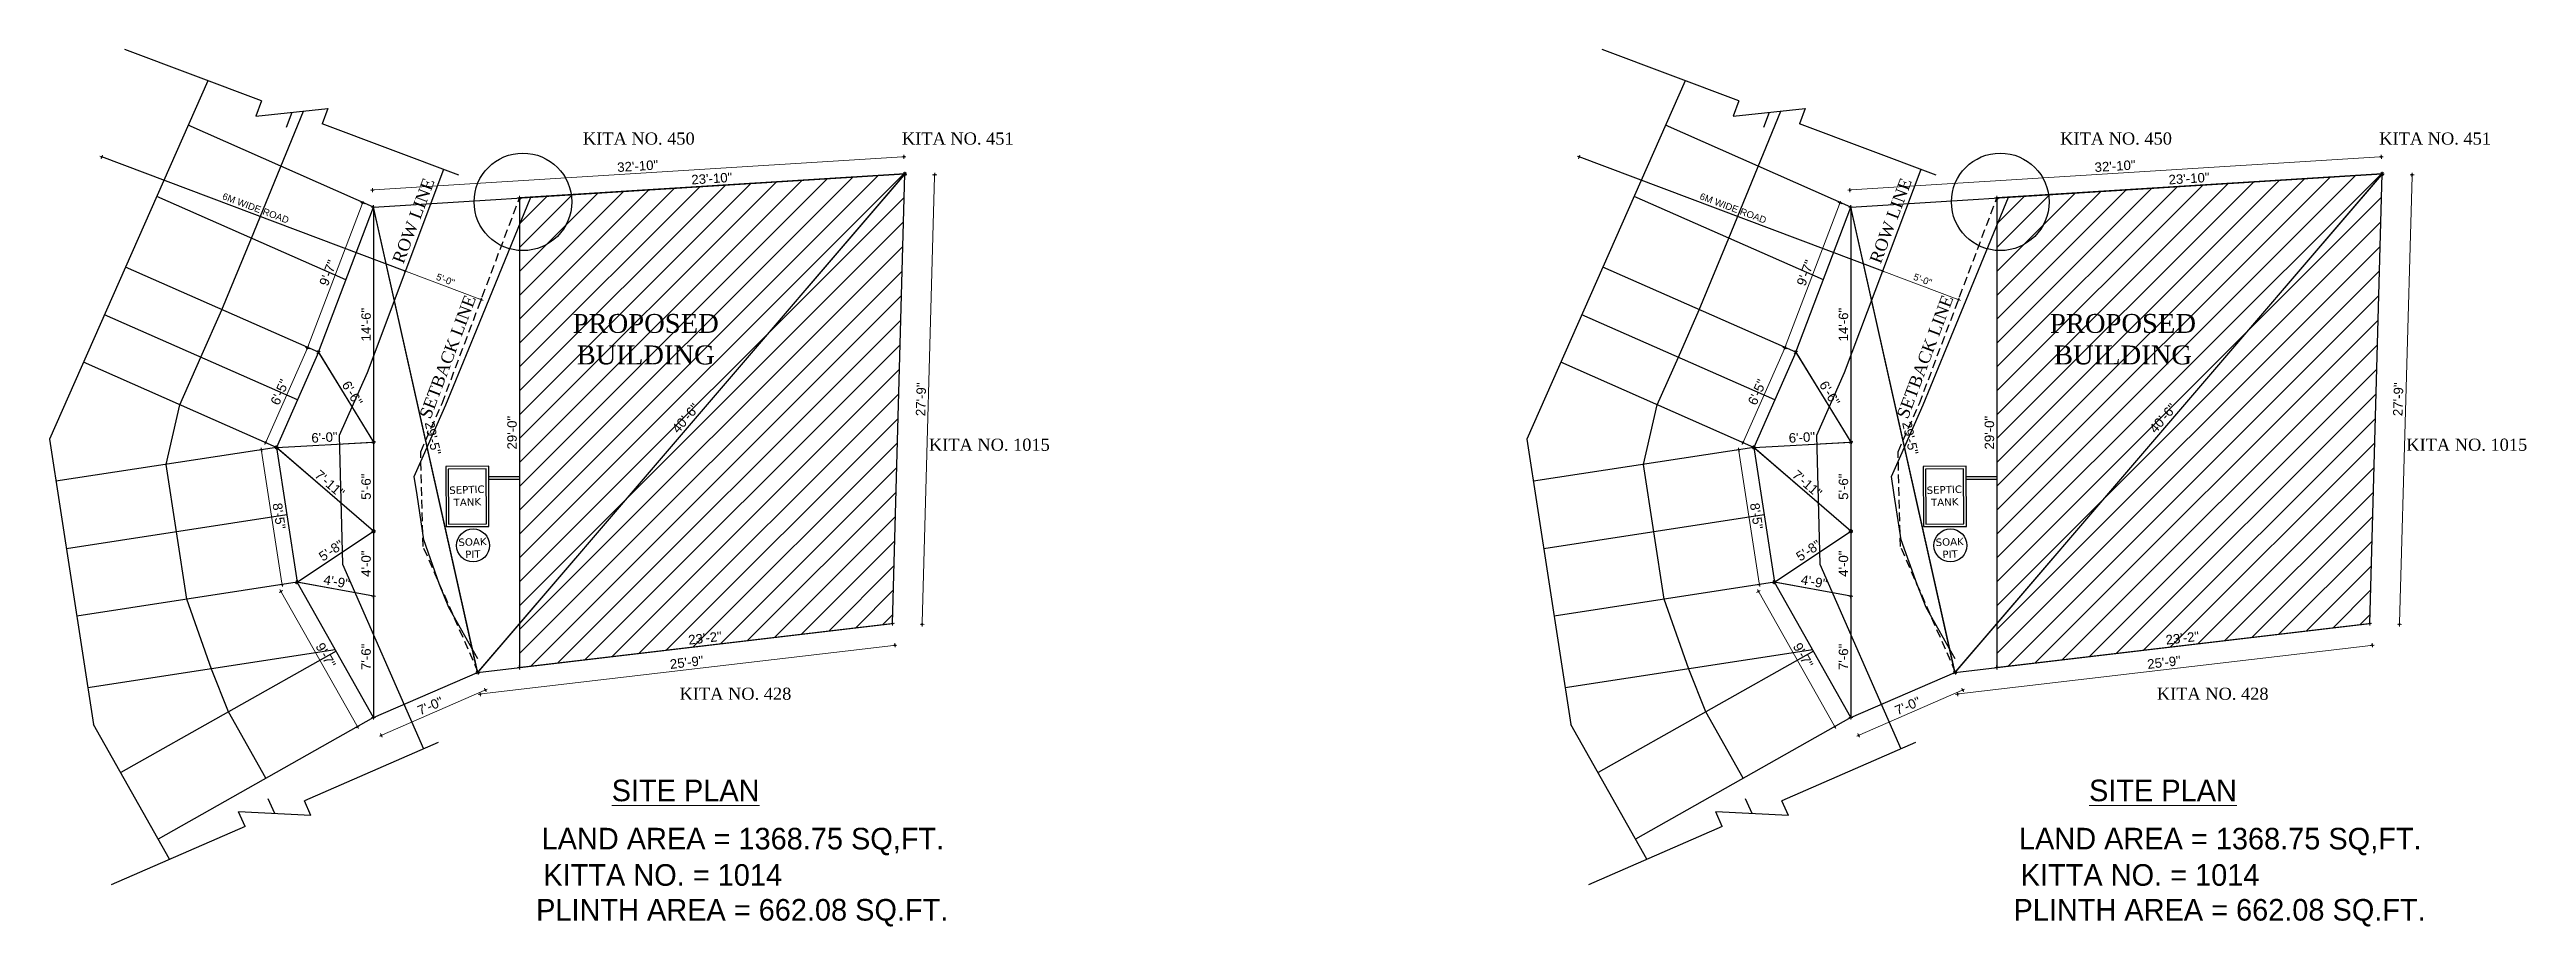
# Model space of a CAD drawing. Header units: inches. Extents: x 2449 to 13692, y -3765 to -1517.
# Drawn here: x 9117 to 10950, y -2265 to -1616 of the extents above; entities that cross this region are included whole.
import ezdxf
from ezdxf.enums import TextEntityAlignment as Align

# ---------------------------------------------------------------- set-up
doc = ezdxf.new("R2010")
doc.units = ezdxf.units.IN
doc.header["$LTSCALE"] = 0.5
doc.header["$MEASUREMENT"] = 0
doc.header["$PDMODE"] = 66
doc.linetypes.add('DASHED2', pattern=[0.375, 0.25, -0.125])
for name, color, linetype, lineweight in [('DW TEXT', 92, 'Continuous', 15), ('DW-SEC', 24, 'Continuous', 25), ('hatch', 9, 'Continuous', 0), ('Toilet', 7, 'Continuous', 25)]:
    doc.layers.add(name, color=color, linetype=linetype, lineweight=lineweight)
doc.styles.add('CEN', font='GOTHIC.TTF')
doc.styles.get("Standard").update_dxf_attribs({"font": 'arial.ttf'})
doc.dimstyles.new('S8', dxfattribs={"dimtxt": 5, "dimasz": 1, "dimexe": 6, "dimexo": 18, "dimgap": 1.9375, "dimtad": 1, "dimdec": 0, "dimzin": 3, "dimdsep": 46, "dimlunit": 4, "dimtxsty": 'Standard', "dimblk": 'dot 2', "dimcen": 12, "dimse1": 1, "dimse2": 1, "dimclrd": 1, "dimclre": 1, "dimclrt": 256, "dimadec": 0, "dimazin": 0, "dimtfac": 0.75, "dimtdec": 0, "dimtix": 1, "dimtmove": 1, "dimatfit": 3, "dimldrblk": 'DOT', "dimfxl": 1, "dimtolj": 1, "dimtzin": 0, "dimlwd": 9, "dimlwe": 9, "dimarcsym": 0})

msp = doc.modelspace()

# ---------------------------------------------------------------- texts
at = {"attachment_point": 2}
for s, width, insert, char_height in [('{\\fTimes New Roman|b0|i0|c0|p18;KITA NO. 450}', 111.939, (9553.2, -1677.2), 9), ('{\\fTimes New Roman|b0|i0|c0|p18;KITA NO. 451}', 111.939, (9789.2, -1677.2), 9), ('{\\fTimes New Roman|b0|i0|c0|p18;KITA NO. 450}', 111.939, (10646.3, -1677.2), 9), ('{\\fTimes New Roman|b0|i0|c0|p18;KITA NO. 451}', 111.939, (10882.4, -1677.2), 9), ('{\\fTimes New Roman|b0|i0|c0|p18;PROPOSED BUILDING}', 139.56, (9558.3, -1811.6), 14), ('{\\fTimes New Roman|b0|i0|c0|p18;PROPOSED BUILDING}', 139.56, (10651.4, -1811.6), 14), ('{\\fTimes New Roman|b0|i0|c0|p18;KITA NO. 1015}', 111.939, (9812.6, -1903.9), 9), ('{\\fTimes New Roman|b0|i0|c0|p18;KITA NO. 1015}', 111.939, (10905.8, -1903.9), 9), ('{\\fTimes New Roman|b0|i0|c0|p18;KITA NO. 428}', 111.939, (9624.7, -2088.3), 9), ('{\\fTimes New Roman|b0|i0|c0|p18;KITA NO. 428}', 111.939, (10717.8, -2088.3), 9)]:
    msp.add_mtext_dynamic_manual_height_columns(s, width=width, gutter_width=50, heights=[0], dxfattribs=dict(at, insert=insert, char_height=char_height))
at = {"char_height": 9, "attachment_point": 2, "rotation": 69.3643}
for s, insert in [('{\\fTimes New Roman|b0|i0|c0|p18;ROW LINE}', (9382.2, -1740.9)), ('{\\fTimes New Roman|b0|i0|c0|p18;ROW LINE}', (10475.3, -1740.9)), ('{\\fTimes New Roman|b0|i0|c0|p18;SETBACK LINE}', (9407.5, -1841.7)), ('{\\fTimes New Roman|b0|i0|c0|p18;SETBACK LINE}', (10500.7, -1841.7))]:
    msp.add_mtext_dynamic_manual_height_columns(s, width=111.939, gutter_width=50, heights=[0], dxfattribs=dict(at, insert=insert))
at = {"color": 0, "char_height": 5.488, "width": 97.882, "attachment_point": 2, "rotation": 1.9353}
for s, insert in [('{\\fVerdana|b0|i0|c0|p34;SEPTIC \\PTANK}', (9425.9, -1939)), ('{\\fVerdana|b0|i0|c0|p34;SEPTIC \\PTANK}', (10519.1, -1939)), ('{\\fVerdana|b0|i0|c0|p34;SOAK \\PPIT}', (9430, -1977.6)), ('{\\fVerdana|b0|i0|c0|p34;SOAK \\PPIT}', (10523.1, -1977.6))]:
    msp.add_mtext(s, dxfattribs=dict(at, insert=insert))
at = {"layer": 'DW TEXT', "ltscale": 0.13, "style": 'CEN'}
for s, p in [('%%USITE PLAN', (9587.8, -2164.4)), ('%%USITE PLAN', (10681, -2164.4)), ('LAND AREA = 1368.75 SQ,FT.', (9630.2, -2200.1)), ('LAND AREA = 1368.75 SQ,FT.', (10723.4, -2200.1)), ('KITTA NO. = 1014  ', (9576.8, -2227)), ('KITTA NO. = 1014  ', (10670, -2227)), ('PLINTH AREA = 662.08 SQ.FT.', (9629.7, -2252.8)), ('PLINTH AREA = 662.08 SQ.FT.', (10722.9, -2252.8))]:
    msp.add_text(s, height=16, dxfattribs=at).set_placement(p, align=Align.MIDDLE_CENTER)

# ---------------------------------------------------------------- blocks, each defined once
blk = doc.blocks.new('dot1')
at = {"layer": 'hatch'}
h = blk.add_hatch(color=256, dxfattribs=at)
edge = h.paths.add_edge_path()
edge.add_arc((0, 0), 1, 0, 360)
for p, q in [((3, 0), (-3, 0)), ((0, 3), (0, -3))]:
    blk.add_line(p, q, dxfattribs=at)
blk.add_circle((0, 0), 1, dxfattribs=at)
blk = doc.blocks.new('dot 2')
at = {"layer": 'hatch', "xscale": 0.5, "yscale": 0.5, "zscale": 0.5}
blk.add_blockref('dot1', (0, 0), dxfattribs=at)
blk = doc.blocks.new('*D832')
at = {"layer": 'Defpoints', "color": 0, "transparency": 16777216}
for p in [(9348.7, -1729.4), (9356.9, -1732.5), (9316.1, -1840)]:
    blk.add_point(p, dxfattribs=at)
at = {"layer": 'Toilet', "color": 1, "lineweight": 9, "transparency": 16777216}
blk.add_line((9308.3, -1836), (9348.4, -1730.3), dxfattribs=at)
for p, rotation in [((9348.7, -1729.4), 69.22128330167125), ((9307.9, -1836.9), 249.2212833016713)]:
    blk.add_blockref('dot 2', p, dxfattribs=dict(at, rotation=rotation))
at = {"layer": 'Toilet', "transparency": 16777216, "insert": (9323.2, -1781.2), "char_height": 7, "attachment_point": 5, "rotation": 69.2213}
blk.add_mtext('\\A1;9\'-7"', dxfattribs=at)
blk = doc.blocks.new('_Dot')
at = {"color": 0, "linetype": 'ByBlock', "lineweight": -2}
blk.add_line((-0.5, 0), (-1, 0), dxfattribs=at)
at = {"color": 0, "linetype": 'ByBlock', "const_width": 0.5}
blk.add_lwpolyline([(-0.25, 0, 1), (0.25, 0, 1)], format="xyb", close=True, dxfattribs=at)
blk = doc.blocks.new('*D833')
at = {"layer": 'Defpoints', "color": 0, "transparency": 16777216}
for p in [(9316.1, -1840), (9277, -1906.9), (9285, -1910.4)]:
    blk.add_point(p, dxfattribs=at)
at = {"layer": 'Toilet', "color": 1, "lineweight": 9, "transparency": 16777216}
blk.add_line((9307.7, -1837.4), (9277.4, -1906), dxfattribs=at)
for p, rotation in [((9308.1, -1836.5), 66.18332484006558), ((9277, -1906.9), 246.1833248400656)]:
    blk.add_blockref('dot 2', p, dxfattribs=dict(at, rotation=rotation))
at = {"layer": 'Toilet', "transparency": 16777216, "insert": (9287.5, -1869.5), "char_height": 7, "attachment_point": 5, "rotation": 66.1833}
blk.add_mtext('\\A1;6\'-5"', dxfattribs=at)
blk = doc.blocks.new('*D834')
at = {"layer": 'Defpoints', "color": 0, "transparency": 16777216}
for p in [(9285, -1910.4), (9289.3, -2012), (9300.4, -2010.3)]:
    blk.add_point(p, dxfattribs=at)
at = {"layer": 'Toilet', "color": 1, "lineweight": 9, "transparency": 16777216}
blk.add_line((9274, -1913.1), (9289.1, -2011), dxfattribs=at)
for p, rotation in [((9273.9, -1912.1), 98.7459783766436), ((9289.3, -2012), 278.7459783766436)]:
    blk.add_blockref('dot 2', p, dxfattribs=dict(at, rotation=rotation))
at = {"layer": 'Toilet', "transparency": 16777216, "insert": (9287, -1961.2), "char_height": 7, "attachment_point": 5, "rotation": 278.746}
blk.add_mtext('\\A1;8\'-5"', dxfattribs=at)
blk = doc.blocks.new('*D835')
at = {"layer": 'Defpoints', "color": 0, "transparency": 16777216}
for p in [(9300.4, -2010.3), (9288.4, -2017), (9356.9, -2110.5)]:
    blk.add_point(p, dxfattribs=at)
at = {"layer": 'Toilet', "color": 1, "lineweight": 9, "transparency": 16777216}
blk.add_line((9344.5, -2116.3), (9288.9, -2017.9), dxfattribs=at)
for p, rotation in [((9288.4, -2017), 119.4291328499882), ((9345, -2117.2), 299.4291328499882)]:
    blk.add_blockref('dot 2', p, dxfattribs=dict(at, rotation=rotation))
at = {"layer": 'Toilet', "transparency": 16777216, "insert": (9321.5, -2064.4), "char_height": 7, "attachment_point": 5, "rotation": 299.4291}
blk.add_mtext('\\A1;9\'-7"', dxfattribs=at)
blk = doc.blocks.new('*D836')
at = {"layer": 'Defpoints', "color": 0, "transparency": 16777216}
for p in [(9300.4, -2010.3), (9300.4, -2010.3), (9356.9, -2020.5)]:
    blk.add_point(p, dxfattribs=at)
at = {"layer": 'Toilet', "color": 1, "lineweight": 9, "transparency": 16777216}
blk.add_line((9355.9, -2020.3), (9301.3, -2010.4), dxfattribs=at)
for p, rotation in [((9300.4, -2010.3), 169.7612448606986), ((9356.9, -2020.5), 349.7612448606986)]:
    blk.add_blockref('dot 2', p, dxfattribs=dict(at, rotation=rotation))
at = {"layer": 'Toilet', "transparency": 16777216, "insert": (9329.6, -2009.9), "char_height": 7, "attachment_point": 5, "rotation": 349.7612}
blk.add_mtext('\\A1;4\'-9"', dxfattribs=at)
blk = doc.blocks.new('*D837')
at = {"layer": 'Defpoints', "color": 0, "transparency": 16777216}
for p in [(9356.9, -1972.5), (9356.9, -1972.5), (9300.4, -2010.3)]:
    blk.add_point(p, dxfattribs=at)
at = {"layer": 'Toilet', "color": 1, "lineweight": 9, "transparency": 16777216}
blk.add_line((9301.2, -2009.7), (9356.1, -1973), dxfattribs=at)
for p, rotation in [((9356.9, -1972.5), 33.75990920513462), ((9300.4, -2010.3), 213.7599092051346)]:
    blk.add_blockref('dot 2', p, dxfattribs=dict(at, rotation=rotation))
at = {"layer": 'Toilet', "transparency": 16777216, "insert": (9325.6, -1986.8), "char_height": 7, "attachment_point": 5, "rotation": 33.7599}
blk.add_mtext('\\A1;5\'-8"', dxfattribs=at)
blk = doc.blocks.new('*D838')
at = {"layer": 'Defpoints', "color": 0, "transparency": 16777216}
for p in [(9285, -1910.4), (9285, -1910.4), (9356.9, -1972.5)]:
    blk.add_point(p, dxfattribs=at)
at = {"layer": 'Toilet', "color": 1, "lineweight": 9, "transparency": 16777216}
blk.add_line((9356.1, -1971.8), (9285.8, -1911.1), dxfattribs=at)
for p, rotation in [((9285, -1910.4), 139.2079858776081), ((9356.9, -1972.5), 319.2079858776081)]:
    blk.add_blockref('dot 2', p, dxfattribs=dict(at, rotation=rotation))
at = {"layer": 'Toilet', "transparency": 16777216, "insert": (9324.5, -1937.3), "char_height": 7, "attachment_point": 5, "rotation": 319.208}
blk.add_mtext('\\A1;7\'-11"', dxfattribs=at)
blk = doc.blocks.new('*D839')
at = {"layer": 'Defpoints', "color": 0, "transparency": 16777216}
for p in [(9285, -1910.4), (9356.9, -1906.5), (9356.9, -1906.5)]:
    blk.add_point(p, dxfattribs=at)
at = {"layer": 'Toilet', "color": 1, "lineweight": 9, "transparency": 16777216}
blk.add_line((9286, -1910.4), (9355.9, -1906.5), dxfattribs=at)
for p, rotation in [((9356.9, -1906.5), 3.155220270786458), ((9285, -1910.4), 183.1552202707865)]:
    blk.add_blockref('dot 2', p, dxfattribs=dict(at, rotation=rotation))
at = {"layer": 'Toilet', "transparency": 16777216, "insert": (9320.6, -1903), "char_height": 7, "attachment_point": 5, "rotation": 3.1552}
blk.add_mtext('\\A1;6\'-0"', dxfattribs=at)
blk = doc.blocks.new('*D841')
at = {"layer": 'Defpoints', "color": 0, "transparency": 16777216}
for p in [(9356.9, -2020.5), (9356.9, -2020.5), (9356.9, -2110.5)]:
    blk.add_point(p, dxfattribs=at)
at = {"layer": 'Toilet', "color": 1, "lineweight": 9, "transparency": 16777216}
blk.add_line((9356.9, -2109.5), (9356.9, -2021.5), dxfattribs=at)
for p, rotation in [((9356.9, -2020.5), 90), ((9356.9, -2110.5), 270)]:
    blk.add_blockref('dot 2', p, dxfattribs=dict(at, rotation=rotation))
at = {"layer": 'Toilet', "transparency": 16777216, "insert": (9351.4, -2065.5), "char_height": 7, "attachment_point": 5, "rotation": 90}
blk.add_mtext('\\A1;7\'-6"', dxfattribs=at)
blk = doc.blocks.new('*D842')
at = {"layer": 'Defpoints', "color": 0, "transparency": 16777216}
for p in [(9356.9, -1972.5), (9356.9, -1972.5), (9356.9, -2020.5)]:
    blk.add_point(p, dxfattribs=at)
at = {"layer": 'Toilet', "color": 1, "lineweight": 9, "transparency": 16777216}
blk.add_line((9356.9, -2019.5), (9356.9, -1973.5), dxfattribs=at)
for p, rotation in [((9356.9, -1972.5), 90), ((9356.9, -2020.5), 270)]:
    blk.add_blockref('dot 2', p, dxfattribs=dict(at, rotation=rotation))
at = {"layer": 'Toilet', "transparency": 16777216, "insert": (9351.4, -1996.5), "char_height": 7, "attachment_point": 5, "rotation": 90}
blk.add_mtext('\\A1;4\'-0"', dxfattribs=at)
blk = doc.blocks.new('*D843')
at = {"layer": 'Defpoints', "color": 0, "transparency": 16777216}
for p in [(9356.9, -1906.5), (9356.9, -1906.5), (9356.9, -1972.5)]:
    blk.add_point(p, dxfattribs=at)
at = {"layer": 'Toilet', "color": 1, "lineweight": 9, "transparency": 16777216}
blk.add_line((9356.9, -1971.5), (9356.9, -1907.5), dxfattribs=at)
for p, rotation in [((9356.9, -1906.5), 90), ((9356.9, -1972.5), 270)]:
    blk.add_blockref('dot 2', p, dxfattribs=dict(at, rotation=rotation))
at = {"layer": 'Toilet', "transparency": 16777216, "insert": (9351.4, -1939.5), "char_height": 7, "attachment_point": 5, "rotation": 90}
blk.add_mtext('\\A1;5\'-6"', dxfattribs=at)
blk = doc.blocks.new('*D844')
at = {"layer": 'Defpoints', "color": 0, "transparency": 16777216}
for p in [(9356.9, -1732.5), (9356.9, -1732.5), (9356.9, -1906.5)]:
    blk.add_point(p, dxfattribs=at)
at = {"layer": 'Toilet', "color": 1, "lineweight": 9, "transparency": 16777216}
blk.add_line((9356.9, -1905.5), (9356.9, -1733.5), dxfattribs=at)
for p, rotation in [((9356.9, -1732.5), 90), ((9356.9, -1906.5), 270)]:
    blk.add_blockref('dot 2', p, dxfattribs=dict(at, rotation=rotation))
at = {"layer": 'Toilet', "transparency": 16777216, "insert": (9351.4, -1819.5), "char_height": 7, "attachment_point": 5, "rotation": 90}
blk.add_mtext('\\A1;14\'-6"', dxfattribs=at)
blk = doc.blocks.new('*D845')
at = {"layer": 'Defpoints', "color": 0, "transparency": 16777216}
for p in [(9433.9, -2077), (9439.7, -2090.1), (9356.9, -2110.5)]:
    blk.add_point(p, dxfattribs=at)
at = {"layer": 'Toilet', "color": 1, "lineweight": 9, "transparency": 16777216}
blk.add_line((9363.5, -2123.3), (9438.7, -2090.5), dxfattribs=at)
for p, rotation in [((9439.7, -2090.1), 23.50869655944876), ((9362.6, -2123.7), 203.5086965594488)]:
    blk.add_blockref('dot 2', p, dxfattribs=dict(at, rotation=rotation))
at = {"layer": 'Toilet', "transparency": 16777216, "insert": (9398.9, -2101.8), "char_height": 7, "attachment_point": 5, "rotation": 23.5087}
blk.add_mtext('\\A1;7\'-0"', dxfattribs=at)
blk = doc.blocks.new('*D846')
at = {"layer": 'Defpoints', "color": 0, "transparency": 16777216}
for p in [(9740.8, -2040.8), (9740.8, -2040.8), (9464.9, -2073.3)]:
    blk.add_point(p, dxfattribs=at)
at = {"layer": 'Toilet', "color": 1, "lineweight": 9, "transparency": 16777216}
blk.add_line((9465.9, -2073.2), (9739.8, -2040.9), dxfattribs=at)
for p, rotation in [((9740.8, -2040.8), 6.727351048225794), ((9464.9, -2073.3), 186.7273510482258)]:
    blk.add_blockref('dot 2', p, dxfattribs=dict(at, rotation=rotation))
at = {"layer": 'Toilet', "transparency": 16777216, "insert": (9602.2, -2051.6), "char_height": 7, "attachment_point": 5, "rotation": 6.7274}
blk.add_mtext('\\A1;23\'-2"', dxfattribs=at)
blk = doc.blocks.new('*D847')
at = {"layer": 'Defpoints', "color": 0, "transparency": 16777216}
for p in [(9740.8, -2040.8), (9742.7, -2056.9), (9433.9, -2077)]:
    blk.add_point(p, dxfattribs=at)
at = {"layer": 'Toilet', "color": 1, "lineweight": 9, "transparency": 16777216}
blk.add_line((9436.8, -2093), (9741.7, -2057.1), dxfattribs=at)
for p, rotation in [((9742.7, -2056.9), 6.727351048229242), ((9435.8, -2093.1), 186.7273510482293)]:
    blk.add_blockref('dot 2', p, dxfattribs=dict(at, rotation=rotation))
at = {"layer": 'Toilet', "transparency": 16777216, "insert": (9588.6, -2069.6), "char_height": 7, "attachment_point": 5, "rotation": 6.7274}
blk.add_mtext('\\A1;25\'-9"', dxfattribs=at)
blk = doc.blocks.new('*D849')
at = {"layer": 'Defpoints', "color": 0, "transparency": 16777216}
for p in [(9750.1, -1707.9), (9433.9, -2077), (9433.9, -2077)]:
    blk.add_point(p, dxfattribs=at)
at = {"layer": 'Toilet', "color": 1, "lineweight": 9, "transparency": 16777216}
blk.add_line((9749.5, -1708.7), (9434.6, -2076.2), dxfattribs=at)
for p, rotation in [((9750.1, -1707.9), 49.41106952184369), ((9433.9, -2077), 229.4110695218437)]:
    blk.add_blockref('dot 2', p, dxfattribs=dict(at, rotation=rotation))
at = {"layer": 'Toilet', "transparency": 16777216, "insert": (9587.8, -1888.8), "char_height": 7, "attachment_point": 5, "rotation": 49.4111}
blk.add_mtext('\\A1;40\'-6"', dxfattribs=at)
blk = doc.blocks.new('*D850')
at = {"layer": 'Defpoints', "color": 0, "transparency": 16777216}
for p in [(9464.9, -1725.7), (9464.9, -2073.3), (9464.9, -2073.3)]:
    blk.add_point(p, dxfattribs=at)
at = {"layer": 'Toilet', "color": 1, "lineweight": 9, "transparency": 16777216}
blk.add_line((9464.9, -1726.7), (9464.9, -2072.3), dxfattribs=at)
for p, rotation in [((9464.9, -1725.7), 90), ((9464.9, -2073.3), 270)]:
    blk.add_blockref('dot 2', p, dxfattribs=dict(at, rotation=rotation))
at = {"layer": 'Toilet', "transparency": 16777216, "insert": (9459.4, -1899.5), "char_height": 7, "attachment_point": 5, "rotation": 90}
blk.add_mtext('\\A1;29\'-0"', dxfattribs=at)
blk = doc.blocks.new('*D851')
at = {"layer": 'Defpoints', "color": 0, "transparency": 16777216}
for p in [(9750.1, -1707.9), (9464.9, -1725.7), (9464.9, -1725.7)]:
    blk.add_point(p, dxfattribs=at)
at = {"layer": 'Toilet', "color": 1, "lineweight": 9, "transparency": 16777216}
blk.add_line((9749.1, -1708), (9465.9, -1725.7), dxfattribs=at)
for p, rotation in [((9750.1, -1707.9), 3.575827605927389), ((9464.9, -1725.7), 183.5758276059274)]:
    blk.add_blockref('dot 2', p, dxfattribs=dict(at, rotation=rotation))
at = {"layer": 'Toilet', "transparency": 16777216, "insert": (9607.2, -1711.3), "char_height": 7, "attachment_point": 5, "rotation": 3.5758}
blk.add_mtext('\\A1;23\'-10"', dxfattribs=at)
blk = doc.blocks.new('*D853')
at = {"layer": 'Defpoints', "color": 0, "transparency": 16777216}
for p in [(9356.9, -1732.5), (9356.9, -1732.5), (9433.9, -2077)]:
    blk.add_point(p, dxfattribs=at)
at = {"layer": 'Toilet', "color": 1, "lineweight": 9, "transparency": 16777216}
blk.add_line((9433.7, -2076), (9357.1, -1733.5), dxfattribs=at)
for p, rotation in [((9356.9, -1732.5), 102.6038913630155), ((9433.9, -2077), 282.6038913630155)]:
    blk.add_blockref('dot 2', p, dxfattribs=dict(at, rotation=rotation))
at = {"layer": 'Toilet', "transparency": 16777216, "insert": (9400.8, -1903.5), "char_height": 7, "attachment_point": 5, "rotation": 282.6039}
blk.add_mtext('\\A1;29\'-5"', dxfattribs=at)
blk = doc.blocks.new('*D854')
at = {"layer": 'Defpoints', "color": 0, "transparency": 16777216}
for p in [(9155.8, -1695.3), (9155.8, -1695.3), (9380.4, -1779.8)]:
    blk.add_point(p, dxfattribs=at)
at = {"layer": 'Toilet', "color": 1, "lineweight": 9, "transparency": 16777216}
blk.add_line((9379.5, -1779.5), (9156.7, -1695.6), dxfattribs=at)
for p, rotation in [((9155.8, -1695.3), 159.3643143933793), ((9380.4, -1779.8), 339.3643143933793)]:
    blk.add_blockref('dot 2', p, dxfattribs=dict(at, rotation=rotation))
at = {"layer": 'Toilet', "transparency": 16777216, "insert": (9269.7, -1733.3), "char_height": 5, "attachment_point": 5, "rotation": 339.3643}
blk.add_mtext('\\A1;6M WIDE ROAD', dxfattribs=at)
blk = doc.blocks.new('*D855')
at = {"layer": 'Defpoints', "color": 0, "transparency": 16777216}
for p in [(9380.4, -1779.8), (9436.6, -1801), (9436.6, -1801)]:
    blk.add_point(p, dxfattribs=at)
at = {"layer": 'Toilet', "color": 1, "lineweight": 9, "transparency": 16777216}
blk.add_line((9381.3, -1780.2), (9435.6, -1800.6), dxfattribs=at)
for p, rotation in [((9380.4, -1779.8), 159.3643143933787), ((9436.6, -1801), 339.3643143933787)]:
    blk.add_blockref('dot 2', p, dxfattribs=dict(at, rotation=rotation))
at = {"layer": 'Toilet', "transparency": 16777216, "insert": (9410.1, -1786.2), "char_height": 5, "attachment_point": 5, "rotation": 339.3643}
blk.add_mtext('\\A1;5\'-0"', dxfattribs=at)
blk = doc.blocks.new('*D856')
at = {"layer": 'Defpoints', "color": 0, "transparency": 16777216}
for p in [(10441.9, -1729.4), (10450.1, -1732.5), (10409.3, -1840)]:
    blk.add_point(p, dxfattribs=at)
at = {"layer": 'Toilet', "color": 1, "lineweight": 9, "transparency": 16777216}
blk.add_line((10401.5, -1836), (10441.6, -1730.3), dxfattribs=at)
for p, rotation in [((10441.9, -1729.4), 69.22128330167125), ((10401.1, -1836.9), 249.2212833016713)]:
    blk.add_blockref('dot 2', p, dxfattribs=dict(at, rotation=rotation))
at = {"layer": 'Toilet', "transparency": 16777216, "insert": (10416.4, -1781.2), "char_height": 7, "attachment_point": 5, "rotation": 69.2213}
blk.add_mtext('\\A1;9\'-7"', dxfattribs=at)
blk = doc.blocks.new('*D857')
at = {"layer": 'Defpoints', "color": 0, "transparency": 16777216}
for p in [(10409.3, -1840), (10370.2, -1906.9), (10378.2, -1910.4)]:
    blk.add_point(p, dxfattribs=at)
at = {"layer": 'Toilet', "color": 1, "lineweight": 9, "transparency": 16777216}
blk.add_line((10400.9, -1837.4), (10370.6, -1906), dxfattribs=at)
for p, rotation in [((10401.3, -1836.5), 66.18332484006558), ((10370.2, -1906.9), 246.1833248400656)]:
    blk.add_blockref('dot 2', p, dxfattribs=dict(at, rotation=rotation))
at = {"layer": 'Toilet', "transparency": 16777216, "insert": (10380.7, -1869.5), "char_height": 7, "attachment_point": 5, "rotation": 66.1833}
blk.add_mtext('\\A1;6\'-5"', dxfattribs=at)
blk = doc.blocks.new('*D858')
at = {"layer": 'Defpoints', "color": 0, "transparency": 16777216}
for p in [(10378.2, -1910.4), (10382.4, -2012), (10393.5, -2010.3)]:
    blk.add_point(p, dxfattribs=at)
at = {"layer": 'Toilet', "color": 1, "lineweight": 9, "transparency": 16777216}
blk.add_line((10367.2, -1913.1), (10382.3, -2011), dxfattribs=at)
for p, rotation in [((10367.1, -1912.1), 98.7459783766436), ((10382.4, -2012), 278.7459783766436)]:
    blk.add_blockref('dot 2', p, dxfattribs=dict(at, rotation=rotation))
at = {"layer": 'Toilet', "transparency": 16777216, "insert": (10380.2, -1961.2), "char_height": 7, "attachment_point": 5, "rotation": 278.746}
blk.add_mtext('\\A1;8\'-5"', dxfattribs=at)
blk = doc.blocks.new('*D859')
at = {"layer": 'Defpoints', "color": 0, "transparency": 16777216}
for p in [(10393.5, -2010.3), (10381.6, -2017), (10450.1, -2110.5)]:
    blk.add_point(p, dxfattribs=at)
at = {"layer": 'Toilet', "color": 1, "lineweight": 9, "transparency": 16777216}
blk.add_line((10437.6, -2116.3), (10382.1, -2017.9), dxfattribs=at)
for p, rotation in [((10381.6, -2017), 119.4291328499882), ((10438.1, -2117.2), 299.4291328499882)]:
    blk.add_blockref('dot 2', p, dxfattribs=dict(at, rotation=rotation))
at = {"layer": 'Toilet', "transparency": 16777216, "insert": (10414.7, -2064.4), "char_height": 7, "attachment_point": 5, "rotation": 299.4291}
blk.add_mtext('\\A1;9\'-7"', dxfattribs=at)
blk = doc.blocks.new('*D860')
at = {"layer": 'Defpoints', "color": 0, "transparency": 16777216}
for p in [(10393.5, -2010.3), (10393.5, -2010.3), (10450.1, -2020.5)]:
    blk.add_point(p, dxfattribs=at)
at = {"layer": 'Toilet', "color": 1, "lineweight": 9, "transparency": 16777216}
blk.add_line((10449.1, -2020.3), (10394.5, -2010.4), dxfattribs=at)
for p, rotation in [((10393.5, -2010.3), 169.7612448606986), ((10450.1, -2020.5), 349.7612448606986)]:
    blk.add_blockref('dot 2', p, dxfattribs=dict(at, rotation=rotation))
at = {"layer": 'Toilet', "transparency": 16777216, "insert": (10422.8, -2009.9), "char_height": 7, "attachment_point": 5, "rotation": 349.7612}
blk.add_mtext('\\A1;4\'-9"', dxfattribs=at)
blk = doc.blocks.new('*D861')
at = {"layer": 'Defpoints', "color": 0, "transparency": 16777216}
for p in [(10450.1, -1972.5), (10450.1, -1972.5), (10393.5, -2010.3)]:
    blk.add_point(p, dxfattribs=at)
at = {"layer": 'Toilet', "color": 1, "lineweight": 9, "transparency": 16777216}
blk.add_line((10394.4, -2009.7), (10449.2, -1973), dxfattribs=at)
for p, rotation in [((10450.1, -1972.5), 33.75990920513462), ((10393.5, -2010.3), 213.7599092051346)]:
    blk.add_blockref('dot 2', p, dxfattribs=dict(at, rotation=rotation))
at = {"layer": 'Toilet', "transparency": 16777216, "insert": (10418.7, -1986.8), "char_height": 7, "attachment_point": 5, "rotation": 33.7599}
blk.add_mtext('\\A1;5\'-8"', dxfattribs=at)
blk = doc.blocks.new('*D862')
at = {"layer": 'Defpoints', "color": 0, "transparency": 16777216}
for p in [(10378.2, -1910.4), (10378.2, -1910.4), (10450.1, -1972.5)]:
    blk.add_point(p, dxfattribs=at)
at = {"layer": 'Toilet', "color": 1, "lineweight": 9, "transparency": 16777216}
blk.add_line((10449.3, -1971.8), (10378.9, -1911.1), dxfattribs=at)
for p, rotation in [((10378.2, -1910.4), 139.2079858776081), ((10450.1, -1972.5), 319.2079858776081)]:
    blk.add_blockref('dot 2', p, dxfattribs=dict(at, rotation=rotation))
at = {"layer": 'Toilet', "transparency": 16777216, "insert": (10417.7, -1937.3), "char_height": 7, "attachment_point": 5, "rotation": 319.208}
blk.add_mtext('\\A1;7\'-11"', dxfattribs=at)
blk = doc.blocks.new('*D863')
at = {"layer": 'Defpoints', "color": 0, "transparency": 16777216}
for p in [(10378.2, -1910.4), (10450.1, -1906.5), (10450.1, -1906.5)]:
    blk.add_point(p, dxfattribs=at)
at = {"layer": 'Toilet', "color": 1, "lineweight": 9, "transparency": 16777216}
blk.add_line((10379.2, -1910.4), (10449.1, -1906.5), dxfattribs=at)
for p, rotation in [((10450.1, -1906.5), 3.155220270786458), ((10378.2, -1910.4), 183.1552202707865)]:
    blk.add_blockref('dot 2', p, dxfattribs=dict(at, rotation=rotation))
at = {"layer": 'Toilet', "transparency": 16777216, "insert": (10413.8, -1903), "char_height": 7, "attachment_point": 5, "rotation": 3.1552}
blk.add_mtext('\\A1;6\'-0"', dxfattribs=at)
blk = doc.blocks.new('*D865')
at = {"layer": 'Defpoints', "color": 0, "transparency": 16777216}
for p in [(10450.1, -2020.5), (10450.1, -2020.5), (10450.1, -2110.5)]:
    blk.add_point(p, dxfattribs=at)
at = {"layer": 'Toilet', "color": 1, "lineweight": 9, "transparency": 16777216}
blk.add_line((10450.1, -2109.5), (10450.1, -2021.5), dxfattribs=at)
for p, rotation in [((10450.1, -2020.5), 90), ((10450.1, -2110.5), 270)]:
    blk.add_blockref('dot 2', p, dxfattribs=dict(at, rotation=rotation))
at = {"layer": 'Toilet', "transparency": 16777216, "insert": (10444.6, -2065.5), "char_height": 7, "attachment_point": 5, "rotation": 90}
blk.add_mtext('\\A1;7\'-6"', dxfattribs=at)
blk = doc.blocks.new('*D866')
at = {"layer": 'Defpoints', "color": 0, "transparency": 16777216}
for p in [(10450.1, -1972.5), (10450.1, -1972.5), (10450.1, -2020.5)]:
    blk.add_point(p, dxfattribs=at)
at = {"layer": 'Toilet', "color": 1, "lineweight": 9, "transparency": 16777216}
blk.add_line((10450.1, -2019.5), (10450.1, -1973.5), dxfattribs=at)
for p, rotation in [((10450.1, -1972.5), 90), ((10450.1, -2020.5), 270)]:
    blk.add_blockref('dot 2', p, dxfattribs=dict(at, rotation=rotation))
at = {"layer": 'Toilet', "transparency": 16777216, "insert": (10444.6, -1996.5), "char_height": 7, "attachment_point": 5, "rotation": 90}
blk.add_mtext('\\A1;4\'-0"', dxfattribs=at)
blk = doc.blocks.new('*D867')
at = {"layer": 'Defpoints', "color": 0, "transparency": 16777216}
for p in [(10450.1, -1906.5), (10450.1, -1906.5), (10450.1, -1972.5)]:
    blk.add_point(p, dxfattribs=at)
at = {"layer": 'Toilet', "color": 1, "lineweight": 9, "transparency": 16777216}
blk.add_line((10450.1, -1971.5), (10450.1, -1907.5), dxfattribs=at)
for p, rotation in [((10450.1, -1906.5), 90), ((10450.1, -1972.5), 270)]:
    blk.add_blockref('dot 2', p, dxfattribs=dict(at, rotation=rotation))
at = {"layer": 'Toilet', "transparency": 16777216, "insert": (10444.6, -1939.5), "char_height": 7, "attachment_point": 5, "rotation": 90}
blk.add_mtext('\\A1;5\'-6"', dxfattribs=at)
blk = doc.blocks.new('*D868')
at = {"layer": 'Defpoints', "color": 0, "transparency": 16777216}
for p in [(10450.1, -1732.5), (10450.1, -1732.5), (10450.1, -1906.5)]:
    blk.add_point(p, dxfattribs=at)
at = {"layer": 'Toilet', "color": 1, "lineweight": 9, "transparency": 16777216}
blk.add_line((10450.1, -1905.5), (10450.1, -1733.5), dxfattribs=at)
for p, rotation in [((10450.1, -1732.5), 90), ((10450.1, -1906.5), 270)]:
    blk.add_blockref('dot 2', p, dxfattribs=dict(at, rotation=rotation))
at = {"layer": 'Toilet', "transparency": 16777216, "insert": (10444.6, -1819.5), "char_height": 7, "attachment_point": 5, "rotation": 90}
blk.add_mtext('\\A1;14\'-6"', dxfattribs=at)
blk = doc.blocks.new('*D869')
at = {"layer": 'Defpoints', "color": 0, "transparency": 16777216}
for p in [(10527.1, -2077), (10532.8, -2090.1), (10450.1, -2110.5)]:
    blk.add_point(p, dxfattribs=at)
at = {"layer": 'Toilet', "color": 1, "lineweight": 9, "transparency": 16777216}
blk.add_line((10456.7, -2123.3), (10531.9, -2090.5), dxfattribs=at)
for p, rotation in [((10532.8, -2090.1), 23.50869655944876), ((10455.8, -2123.7), 203.5086965594488)]:
    blk.add_blockref('dot 2', p, dxfattribs=dict(at, rotation=rotation))
at = {"layer": 'Toilet', "transparency": 16777216, "insert": (10492.1, -2101.8), "char_height": 7, "attachment_point": 5, "rotation": 23.5087}
blk.add_mtext('\\A1;7\'-0"', dxfattribs=at)
blk = doc.blocks.new('*D870')
at = {"layer": 'Defpoints', "color": 0, "transparency": 16777216}
for p in [(10834, -2040.8), (10834, -2040.8), (10558.1, -2073.3)]:
    blk.add_point(p, dxfattribs=at)
at = {"layer": 'Toilet', "color": 1, "lineweight": 9, "transparency": 16777216}
blk.add_line((10559.1, -2073.2), (10833, -2040.9), dxfattribs=at)
for p, rotation in [((10834, -2040.8), 6.727351048225794), ((10558.1, -2073.3), 186.7273510482258)]:
    blk.add_blockref('dot 2', p, dxfattribs=dict(at, rotation=rotation))
at = {"layer": 'Toilet', "transparency": 16777216, "insert": (10695.4, -2051.6), "char_height": 7, "attachment_point": 5, "rotation": 6.7274}
blk.add_mtext('\\A1;23\'-2"', dxfattribs=at)
blk = doc.blocks.new('*D871')
at = {"layer": 'Defpoints', "color": 0, "transparency": 16777216}
for p in [(10834, -2040.8), (10835.9, -2056.9), (10527.1, -2077)]:
    blk.add_point(p, dxfattribs=at)
at = {"layer": 'Toilet', "color": 1, "lineweight": 9, "transparency": 16777216}
blk.add_line((10530, -2093), (10834.9, -2057.1), dxfattribs=at)
for p, rotation in [((10835.9, -2056.9), 6.727351048229242), ((10529, -2093.1), 186.7273510482293)]:
    blk.add_blockref('dot 2', p, dxfattribs=dict(at, rotation=rotation))
at = {"layer": 'Toilet', "transparency": 16777216, "insert": (10681.8, -2069.6), "char_height": 7, "attachment_point": 5, "rotation": 6.7274}
blk.add_mtext('\\A1;25\'-9"', dxfattribs=at)
blk = doc.blocks.new('*D872')
at = {"layer": 'Defpoints', "color": 0, "transparency": 16777216}
for p in [(10843.3, -1707.9), (10865.3, -1708.5), (10834, -2040.8)]:
    blk.add_point(p, dxfattribs=at)
at = {"layer": 'Toilet', "color": 1, "lineweight": 9, "transparency": 16777216}
blk.add_line((10856, -2040.4), (10865.3, -1709.5), dxfattribs=at)
for p, rotation in [((10865.3, -1708.5), 88.39404783827561), ((10856, -2041.4), 268.3940478382756)]:
    blk.add_blockref('dot 2', p, dxfattribs=dict(at, rotation=rotation))
at = {"layer": 'Toilet', "transparency": 16777216, "insert": (10855.1, -1874.8), "char_height": 7, "attachment_point": 5, "rotation": 88.394}
blk.add_mtext('\\A1;27\'-9"', dxfattribs=at)
blk = doc.blocks.new('*D873')
at = {"layer": 'Defpoints', "color": 0, "transparency": 16777216}
for p in [(10843.3, -1707.9), (10527.1, -2077), (10527.1, -2077)]:
    blk.add_point(p, dxfattribs=at)
at = {"layer": 'Toilet', "color": 1, "lineweight": 9, "transparency": 16777216}
blk.add_line((10842.7, -1708.7), (10527.8, -2076.2), dxfattribs=at)
for p, rotation in [((10843.3, -1707.9), 49.41106952184369), ((10527.1, -2077), 229.4110695218437)]:
    blk.add_blockref('dot 2', p, dxfattribs=dict(at, rotation=rotation))
at = {"layer": 'Toilet', "transparency": 16777216, "insert": (10681, -1888.8), "char_height": 7, "attachment_point": 5, "rotation": 49.4111}
blk.add_mtext('\\A1;40\'-6"', dxfattribs=at)
blk = doc.blocks.new('*D874')
at = {"layer": 'Defpoints', "color": 0, "transparency": 16777216}
for p in [(10558.1, -1725.7), (10558.1, -2073.3), (10558.1, -2073.3)]:
    blk.add_point(p, dxfattribs=at)
at = {"layer": 'Toilet', "color": 1, "lineweight": 9, "transparency": 16777216}
blk.add_line((10558.1, -1726.7), (10558.1, -2072.3), dxfattribs=at)
for p, rotation in [((10558.1, -1725.7), 90), ((10558.1, -2073.3), 270)]:
    blk.add_blockref('dot 2', p, dxfattribs=dict(at, rotation=rotation))
at = {"layer": 'Toilet', "transparency": 16777216, "insert": (10552.6, -1899.5), "char_height": 7, "attachment_point": 5, "rotation": 90}
blk.add_mtext('\\A1;29\'-0"', dxfattribs=at)
blk = doc.blocks.new('*D875')
at = {"layer": 'Defpoints', "color": 0, "transparency": 16777216}
for p in [(10843.3, -1707.9), (10558.1, -1725.7), (10558.1, -1725.7)]:
    blk.add_point(p, dxfattribs=at)
at = {"layer": 'Toilet', "color": 1, "lineweight": 9, "transparency": 16777216}
blk.add_line((10842.3, -1708), (10559.1, -1725.7), dxfattribs=at)
for p, rotation in [((10843.3, -1707.9), 3.575827605927389), ((10558.1, -1725.7), 183.5758276059274)]:
    blk.add_blockref('dot 2', p, dxfattribs=dict(at, rotation=rotation))
at = {"layer": 'Toilet', "transparency": 16777216, "insert": (10700.3, -1711.3), "char_height": 7, "attachment_point": 5, "rotation": 3.5758}
blk.add_mtext('\\A1;23\'-10"', dxfattribs=at)
blk = doc.blocks.new('*D877')
at = {"layer": 'Defpoints', "color": 0, "transparency": 16777216}
for p in [(10450.1, -1732.5), (10450.1, -1732.5), (10527.1, -2077)]:
    blk.add_point(p, dxfattribs=at)
at = {"layer": 'Toilet', "color": 1, "lineweight": 9, "transparency": 16777216}
blk.add_line((10526.9, -2076), (10450.3, -1733.5), dxfattribs=at)
for p, rotation in [((10450.1, -1732.5), 102.6038913630155), ((10527.1, -2077), 282.6038913630155)]:
    blk.add_blockref('dot 2', p, dxfattribs=dict(at, rotation=rotation))
at = {"layer": 'Toilet', "transparency": 16777216, "insert": (10494, -1903.5), "char_height": 7, "attachment_point": 5, "rotation": 282.6039}
blk.add_mtext('\\A1;29\'-5"', dxfattribs=at)
blk = doc.blocks.new('*D878')
at = {"layer": 'Defpoints', "color": 0, "transparency": 16777216}
for p in [(10249, -1695.3), (10249, -1695.3), (10473.6, -1779.8)]:
    blk.add_point(p, dxfattribs=at)
at = {"layer": 'Toilet', "color": 1, "lineweight": 9, "transparency": 16777216}
blk.add_line((10472.6, -1779.5), (10249.9, -1695.6), dxfattribs=at)
for p, rotation in [((10249, -1695.3), 159.3643143933793), ((10473.6, -1779.8), 339.3643143933793)]:
    blk.add_blockref('dot 2', p, dxfattribs=dict(at, rotation=rotation))
at = {"layer": 'Toilet', "transparency": 16777216, "insert": (10362.9, -1733.3), "char_height": 5, "attachment_point": 5, "rotation": 339.3643}
blk.add_mtext('\\A1;6M WIDE ROAD', dxfattribs=at)
blk = doc.blocks.new('*D879')
at = {"layer": 'Defpoints', "color": 0, "transparency": 16777216}
for p in [(10473.6, -1779.8), (10529.7, -1801), (10529.7, -1801)]:
    blk.add_point(p, dxfattribs=at)
at = {"layer": 'Toilet', "color": 1, "lineweight": 9, "transparency": 16777216}
blk.add_line((10474.5, -1780.2), (10528.8, -1800.6), dxfattribs=at)
for p, rotation in [((10473.6, -1779.8), 159.3643143933787), ((10529.7, -1801), 339.3643143933787)]:
    blk.add_blockref('dot 2', p, dxfattribs=dict(at, rotation=rotation))
at = {"layer": 'Toilet', "transparency": 16777216, "insert": (10503.2, -1786.2), "char_height": 5, "attachment_point": 5, "rotation": 339.3643}
blk.add_mtext('\\A1;5\'-0"', dxfattribs=at)

# ---------------------------------------------------------------- dimensions: what is measured, and where the dimension line sits
at = {"layer": 'Toilet'}
for p1, p2, picture, middle in [((9380.4, -1779.8), (9155.8, -1695.3), '*D854', (9269.7, -1733.3)), ((10473.6, -1779.8), (10249, -1695.3), '*D878', (10362.9, -1733.3))]:
    dim = msp.add_aligned_dim(p1=p1, p2=p2, distance=0, text='6M WIDE ROAD', dimstyle='S8', override={"dimfxl": 2, "dimfxlon": 1, "dimarcsym": 1}, dxfattribs=at)
    dim.commit()
    dim.dimension.update_dxf_attribs({"geometry": picture, "text_midpoint": middle})
for p1, p2, distance in [((9356.9, -1732.5), (9750.1, -1707.9), 12.7), ((10450.1, -1732.5), (10843.3, -1707.9), 12.7), ((9740.8, -2040.8), (9750.1, -1707.9), -22), ((9316.1, -1840), (9356.9, -1906.5), 0), ((10409.3, -1840), (10450.1, -1906.5), 0)]:
    msp.add_aligned_dim(p1=p1, p2=p2, distance=distance, dimstyle='S8', override={"dimtxt": 7, "dimfxl": 2, "dimfxlon": 1, "dimarcsym": 1}, dxfattribs=at).render()
for p1, p2, distance, override, picture, middle in [((9750.1, -1707.9), (9433.9, -2077), 0, {"dimtxt": 7, "dimfxl": 2, "dimfxlon": 1, "dimarcsym": 1}, '*D849', (9587.8, -1888.8)), ((9750.1, -1707.9), (9464.9, -1725.7), 0, {"dimtxt": 7, "dimfxl": 2, "dimfxlon": 1, "dimarcsym": 1}, '*D851', (9607.2, -1711.3)), ((10843.3, -1707.9), (10527.1, -2077), 0, {"dimtxt": 7, "dimfxl": 2, "dimfxlon": 1, "dimarcsym": 1}, '*D873', (10681, -1888.8)), ((10843.3, -1707.9), (10558.1, -1725.7), 0, {"dimtxt": 7, "dimfxl": 2, "dimfxlon": 1, "dimarcsym": 1}, '*D875', (10700.3, -1711.3)), ((10834, -2040.8), (10843.3, -1707.9), -22, {"dimtxt": 7, "dimfxl": 2, "dimfxlon": 1, "dimarcsym": 1}, '*D872', (10855.1, -1874.8)), ((9316.1, -1840), (9356.9, -1732.5), 8.7, {"dimtxt": 7, "dimfxl": 2, "dimfxlon": 1, "dimarcsym": 1}, '*D832', (9323.2, -1781.2)), ((9433.9, -2077), (9356.9, -1732.5), 0, {"dimtxt": 7, "dimfxl": 2, "dimfxlon": 1, "dimarcsym": 1}, '*D853', (9400.8, -1903.5)), ((10409.3, -1840), (10450.1, -1732.5), 8.7, {"dimtxt": 7, "dimfxl": 2, "dimfxlon": 1, "dimarcsym": 1}, '*D856', (10416.4, -1781.2)), ((10527.1, -2077), (10450.1, -1732.5), 0, {"dimtxt": 7, "dimfxl": 2, "dimfxlon": 1, "dimarcsym": 1}, '*D877', (10494, -1903.5)), ((9380.4, -1779.8), (9436.6, -1801), 0, {"dimfxl": 2, "dimfxlon": 1, "dimarcsym": 1}, '*D855', (9410.1, -1786.2)), ((10473.6, -1779.8), (10529.7, -1801), 0, {"dimfxl": 2, "dimfxlon": 1, "dimarcsym": 1}, '*D879', (10503.2, -1786.2)), ((9316.1, -1840), (9285, -1910.4), -8.7, {"dimtxt": 7, "dimfxl": 2, "dimfxlon": 1, "dimarcsym": 1}, '*D833', (9287.5, -1869.5)), ((10409.3, -1840), (10378.2, -1910.4), -8.7, {"dimtxt": 7, "dimfxl": 2, "dimfxlon": 1, "dimarcsym": 1}, '*D857', (10380.7, -1869.5)), ((9285, -1910.4), (9356.9, -1906.5), 0, {"dimtxt": 7, "dimfxl": 2, "dimfxlon": 1, "dimarcsym": 1}, '*D839', (9320.6, -1903)), ((10378.2, -1910.4), (10450.1, -1906.5), 0, {"dimtxt": 7, "dimfxl": 2, "dimfxlon": 1, "dimarcsym": 1}, '*D863', (10413.8, -1903)), ((9285, -1910.4), (9300.4, -2010.3), -11.2, {"dimtxt": 7, "dimfxl": 2, "dimfxlon": 1, "dimarcsym": 1}, '*D834', (9287, -1961.2)), ((9356.9, -1972.5), (9285, -1910.4), 0, {"dimtxt": 7, "dimfxl": 2, "dimfxlon": 1, "dimarcsym": 1}, '*D838', (9324.5, -1937.3)), ((10378.2, -1910.4), (10393.5, -2010.3), -11.2, {"dimtxt": 7, "dimfxl": 2, "dimfxlon": 1, "dimarcsym": 1}, '*D858', (10380.2, -1961.2)), ((10450.1, -1972.5), (10378.2, -1910.4), 0, {"dimtxt": 7, "dimfxl": 2, "dimfxlon": 1, "dimarcsym": 1}, '*D862', (10417.7, -1937.3)), ((9300.4, -2010.3), (9356.9, -1972.5), 0, {"dimtxt": 7, "dimfxl": 2, "dimfxlon": 1, "dimarcsym": 1}, '*D837', (9325.6, -1986.8)), ((10393.5, -2010.3), (10450.1, -1972.5), 0, {"dimtxt": 7, "dimfxl": 2, "dimfxlon": 1, "dimarcsym": 1}, '*D861', (10418.7, -1986.8)), ((9356.9, -2110.5), (9300.4, -2010.3), 13.7, {"dimtxt": 7, "dimfxl": 2, "dimfxlon": 1, "dimarcsym": 1}, '*D835', (9321.5, -2064.4)), ((9356.9, -2020.5), (9300.4, -2010.3), 0, {"dimtxt": 7, "dimfxl": 2, "dimfxlon": 1, "dimarcsym": 1}, '*D836', (9329.6, -2009.9)), ((10450.1, -2110.5), (10393.5, -2010.3), 13.7, {"dimtxt": 7, "dimfxl": 2, "dimfxlon": 1, "dimarcsym": 1}, '*D859', (10414.7, -2064.4)), ((10450.0757, -2020.4744), (10393.5423, -2010.263), 0, {"dimtxt": 7, "dimfxl": 2, "dimfxlon": 1, "dimarcsym": 1}, '*D860', (10422.7886, -2009.945)), ((9433.9, -2077), (9740.8, -2040.8), -16.3, {"dimtxt": 7, "dimfxl": 2, "dimfxlon": 1, "dimarcsym": 1}, '*D847', (9588.6, -2069.6)), ((9464.9, -2073.3), (9740.8, -2040.8), 0, {"dimtxt": 7, "dimfxl": 2, "dimfxlon": 1, "dimarcsym": 1}, '*D846', (9602.2, -2051.6)), ((10527.1, -2077), (10834, -2040.8), -16.3, {"dimtxt": 7, "dimfxl": 2, "dimfxlon": 1, "dimarcsym": 1}, '*D871', (10681.8, -2069.6)), ((10558.1, -2073.3), (10834, -2040.8), 0, {"dimtxt": 7, "dimfxl": 2, "dimfxlon": 1, "dimarcsym": 1}, '*D870', (10695.4, -2051.6)), ((9356.9, -2110.5), (9433.9, -2077), -14.4, {"dimtxt": 7, "dimfxl": 2, "dimfxlon": 1, "dimarcsym": 1}, '*D845', (9398.9, -2101.8)), ((10450.1, -2110.5), (10527.1, -2077), -14.4, {"dimtxt": 7, "dimfxl": 2, "dimfxlon": 1, "dimarcsym": 1}, '*D869', (10492.1, -2101.8))]:
    dim = msp.add_aligned_dim(p1=p1, p2=p2, distance=distance, dimstyle='S8', override=override, dxfattribs=at)
    dim.commit()
    dim.dimension.update_dxf_attribs({"geometry": picture, "text_midpoint": middle})
for base, p1, p2, picture, middle in [((9356.9, -1732.5), (9356.9, -1906.5), (9356.9, -1732.5), '*D844', (9351.4, -1819.5)), ((9464.9, -2073.3), (9464.9, -1725.7), (9464.9, -2073.3), '*D850', (9459.4, -1899.5)), ((10450.1, -1732.5), (10450.1, -1906.5), (10450.1, -1732.5), '*D868', (10444.6, -1819.5)), ((10558.1, -2073.3), (10558.1, -1725.7), (10558.1, -2073.3), '*D874', (10552.6, -1899.5)), ((9356.9, -1906.5), (9356.9, -1972.5), (9356.9, -1906.5), '*D843', (9351.4, -1939.5)), ((10450.1, -1906.5), (10450.1, -1972.5), (10450.1, -1906.5), '*D867', (10444.6, -1939.5)), ((9356.9, -1972.5), (9356.9, -2020.5), (9356.9, -1972.5), '*D842', (9351.4, -1996.5)), ((10450.1, -1972.5), (10450.1, -2020.5), (10450.1, -1972.5), '*D866', (10444.6, -1996.5)), ((9356.9, -2020.5), (9356.9, -2110.5), (9356.9, -2020.5), '*D841', (9351.4, -2065.5)), ((10450.1, -2020.5), (10450.1, -2110.5), (10450.1, -2020.5), '*D865', (10444.6, -2065.5))]:
    dim = msp.add_linear_dim(base=base, p1=p1, p2=p2, angle=90, dimstyle='S8', override={"dimtxt": 7, "dimfxl": 2, "dimfxlon": 1, "dimarcsym": 1}, dxfattribs=at)
    dim.commit()
    dim.dimension.update_dxf_attribs({"geometry": picture, "text_midpoint": middle})

# ---------------------------------------------------------------- hatches: boundary and pattern name
at = {"layer": 'DW-SEC'}
h = msp.add_hatch(dxfattribs=at)
h.set_pattern_fill('ANSI31', color=256, scale=100)
h.set_pattern_definition([(45, (567.734, 0), (-8.838835, 8.838835), [])])
h.paths.add_polyline_path([(9750.1, -1707.9), (9464.9, -2040.8), (9464.9, -2073.3), (9740.8, -2040.8)])
h.paths.add_polyline_path([(9750.1, -1707.9), (9464.9, -1725.7), (9464.9, -2040.8)], flags=17)
h.paths.add_polyline_path([(9584.2, -1904.2), (9602.7, -1882.7), (9591.8, -1873.3), (9573.3, -1894.8)], flags=24)
h.paths.add_polyline_path([(9502.1, -1856.9), (9614.8, -1856.9), (9614.8, -1803.7), (9502.1, -1803.7)], flags=24)
h = msp.add_hatch(dxfattribs=at)
h.set_pattern_fill('ANSI31', color=256, scale=100)
h.set_pattern_definition([(45, (1660.911, 0), (-8.838835, 8.838835), [])])
h.paths.add_polyline_path([(10843.3, -1707.9), (10558.1, -2040.8), (10558.1, -2073.3), (10834, -2040.8)])
h.paths.add_polyline_path([(10843.3, -1707.9), (10558.1, -1725.7), (10558.1, -2040.8)], flags=17)
h.paths.add_polyline_path([(10677.4, -1904.2), (10695.9, -1882.7), (10684.9, -1873.3), (10666.4, -1894.8)], flags=24)
h.paths.add_polyline_path([(10595.3, -1856.9), (10708, -1856.9), (10708, -1803.7), (10595.3, -1803.7)], flags=24)

# ---------------------------------------------------------------- linework, layer by layer
at = {"color": 4, "ltscale": 5}
for p, q in [((9442.1, -1933.8), (9464.9, -1933.8)), ((9442.2, -1932), (9464.9, -1932)), ((10535.3, -1933.8), (10558.1, -1933.8)), ((10535.4, -1932), (10558.1, -1932))]:
    msp.add_line(p, q, dxfattribs=at)
for points in [[(9442.3, -1968.9), (9442.1, -1924.4), (9410.4, -1924.6), (9410.6, -1969)], [(10535.5, -1968.9), (10535.3, -1924.4), (10503.6, -1924.6), (10503.8, -1969)], [(9440.5, -1967.1), (9440.3, -1926.3), (9412.2, -1926.4), (9412.4, -1967.2)], [(10533.7, -1967.1), (10533.4, -1926.3), (10505.4, -1926.4), (10505.6, -1967.2)]]:
    msp.add_lwpolyline(points, close=True, dxfattribs=at)
for centre in [(9430.5, -1983), (10523.7, -1983)]:
    msp.add_circle(centre, 12.2, dxfattribs=at)
at = {"layer": 'Toilet'}
for p, q in [((9274, -1653.8), (9172.9, -1615.8)), ((10367.2, -1653.8), (10266.1, -1615.8)), ((9234.3, -1638.9), (9117.1, -1904.4)), ((10327.5, -1638.9), (10210.3, -1904.4)), ((9274, -1653.8), (9269.8, -1665.1)), ((9269.8, -1665.1), (9323.1, -1659.5)), ((9296.4, -1662.3), (9292.2, -1673.5)), ((9323.1, -1659.5), (9318.9, -1670.7)), ((10367.2, -1653.8), (10362.9, -1665.1)), ((10362.9, -1665.1), (10416.3, -1659.5)), ((10389.6, -1662.3), (10385.4, -1673.5)), ((10416.3, -1659.5), (10412.1, -1670.7)), ((9356.9, -1732.5), (9219.8, -1671.9)), ((9420, -1708.8), (9318.9, -1670.7)), ((10450.1, -1732.5), (10312.9, -1671.9)), ((10513.2, -1708.8), (10412.1, -1670.7)), ((9380.4, -1779.8), (9155.8, -1695.3)), ((10473.6, -1779.8), (10249, -1695.3)), ((9408.7, -1704.6), (9352.1, -1855.1)), ((9356.9, -1732.5), (9750.1, -1707.9)), ((9750.1, -1707.9), (9433.9, -2077)), ((9740.8, -2040.8), (9750.1, -1707.9)), ((10501.9, -1704.6), (10445.2, -1855.1)), ((10450.1, -1732.5), (10843.3, -1707.9)), ((10843.3, -1707.9), (10527.1, -2077)), ((10834, -2040.8), (10843.3, -1707.9)), ((9336.5, -1786.2), (9196.6, -1724.5)), ((9316.1, -1840), (9356.9, -1732.5)), ((9356.9, -1732.5), (9356.9, -2110.5)), ((9433.9, -2077), (9356.9, -1732.5)), ((9356.9, -1732.5), (9356.9, -2020.5)), ((9356.9, -1732.5), (9356.9, -1972.5)), ((9356.9, -1732.5), (9356.9, -1906.5)), ((10429.7, -1786.2), (10289.7, -1724.5)), ((10409.3, -1840), (10450.1, -1732.5)), ((10450.1, -1732.5), (10450.1, -2110.5)), ((10527.1, -2077), (10450.1, -1732.5)), ((10450.1, -1732.5), (10450.1, -2020.5)), ((10450.1, -1732.5), (10450.1, -1972.5)), ((10450.1, -1732.5), (10450.1, -1906.5)), ((9316.1, -1840), (9173.4, -1777)), ((10409.3, -1840), (10266.6, -1777)), ((9300.6, -1875.2), (9157.8, -1812.2)), ((10393.7, -1875.2), (10251, -1812.2)), ((9285, -1910.4), (9142.3, -1847.4)), ((9316.1, -1840), (9285, -1910.4)), ((9316.1, -1840), (9356.9, -1906.5)), ((10378.2, -1910.4), (10235.5, -1847.4)), ((10409.3, -1840), (10378.2, -1910.4)), ((10409.3, -1840), (10450.1, -1906.5)), ((9352.1, -1855.1), (9331.5, -1901.7)), ((10445.2, -1855.1), (10424.7, -1901.7)), ((9117.1, -1904.4), (9149.6, -2115.5)), ((9331.5, -1901.7), (9333.8, -1996.9)), ((10210.3, -1904.4), (10242.8, -2115.5)), ((10424.7, -1901.7), (10427, -1996.9)), ((9285, -1910.4), (9121.9, -1935.5)), ((9285, -1910.4), (9356.9, -1906.5)), ((9356.9, -1972.5), (9285, -1910.4)), ((9285, -1910.4), (9300.4, -2010.3)), ((10378.2, -1910.4), (10215.1, -1935.5)), ((10378.2, -1910.4), (10450.1, -1906.5)), ((10450.1, -1972.5), (10378.2, -1910.4)), ((10378.2, -1910.4), (10393.5, -2010.3)), ((9292.7, -1960.4), (9129.6, -1985.4)), ((10385.9, -1960.4), (10222.8, -1985.4)), ((9300.4, -2010.3), (9356.9, -1972.5)), ((10393.5, -2010.3), (10450.1, -1972.5)), ((9333.8, -1996.9), (9393.8, -2133.7)), ((10427, -1996.9), (10487, -2133.7)), ((9300.4, -2010.3), (9137.3, -2035.4)), ((9356.9, -2020.5), (9300.4, -2010.3)), ((9356.9, -2110.5), (9300.4, -2010.3)), ((10393.5, -2010.3), (10230.5, -2035.4)), ((10450.1, -2020.5), (10393.5, -2010.3)), ((10450.1, -2110.5), (10393.5, -2010.3)), ((9433.9, -2077), (9740.8, -2040.8)), ((10527.1, -2077), (10834, -2040.8)), ((9328.6, -2060.4), (9145.5, -2088.5)), ((9329.2, -2061.3), (9169.8, -2151.2)), ((10421.8, -2060.4), (10238.6, -2088.5)), ((10422.3, -2061.3), (10263, -2151.2)), ((9356.9, -2110.5), (9433.9, -2077)), ((10450.1, -2110.5), (10527.1, -2077)), ((9206, -2215.4), (9149.6, -2115.5)), ((9356.9, -2110.5), (9197.5, -2200.4)), ((10299.1, -2215.4), (10242.8, -2115.5)), ((10450.1, -2110.5), (10290.7, -2200.4)), ((9404.8, -2128.9), (9305.8, -2172)), ((10498, -2128.9), (10399, -2172)), ((9261.8, -2191.1), (9257, -2180.2)), ((9310.6, -2182.9), (9257, -2180.2)), ((9283.8, -2181.5), (9279, -2170.6)), ((9310.6, -2182.9), (9305.8, -2172)), ((10354.9, -2191.1), (10350.2, -2180.2)), ((10403.8, -2182.9), (10350.2, -2180.2)), ((10377, -2181.5), (10372.1, -2170.6)), ((10403.8, -2182.9), (10399, -2172)), ((9261.8, -2191.1), (9162.7, -2234.2)), ((10354.9, -2191.1), (10255.9, -2234.2))]:
    msp.add_line(p, q, dxfattribs=at)
at = {"layer": 'Toilet', "color": 3}
for points in [[(9277.2, -2155.4), (9249.5, -2106.3), (9237, -2074.5), (9218.8, -2022.8), (9211.1, -1972.9), (9203.5, -1923), (9213.6, -1878.9), (9229.2, -1843.7), (9244.7, -1808.5), (9266.5, -1755.4), (9305.1, -1661.4)], [(10370.4, -2155.4), (10342.7, -2106.3), (10330.2, -2074.5), (10312, -2022.8), (10304.3, -1972.9), (10296.6, -1923), (10306.8, -1878.9), (10322.4, -1843.7), (10337.9, -1808.5), (10359.7, -1755.4), (10398.2, -1661.4)], [(9434, -2067), (9412.5, -2028.9), (9405.8, -2011.8), (9394.2, -1978.8), (9389.1, -1945.5), (9387, -1932), (9393.9, -1916.4), (9410.4, -1879), (9433.1, -1823.6), (9473.4, -1725.2)], [(10527.2, -2067), (10505.7, -2028.9), (10499, -2011.8), (10487.3, -1978.8), (10482.2, -1945.5), (10480.2, -1932), (10487, -1916.4), (10503.6, -1879), (10526.3, -1823.6), (10566.6, -1725.2)]]:
    msp.add_lwpolyline(points, dxfattribs=at)
at = {"layer": 'Toilet'}
for points in [[(9750.1, -1707.9), (9464.9, -1725.7), (9464.9, -2073.3), (9740.8, -2040.8)], [(10843.3, -1707.9), (10558.1, -1725.7), (10558.1, -2073.3), (10834, -2040.8)]]:
    msp.add_lwpolyline(points, close=True, dxfattribs=at)
at = {"layer": 'Toilet', "linetype": 'DASHED2', "ltscale": 50}
for points in [[(9434.4, -2076.9), (9393.5, -1983.7), (9391.8, -1913.6), (9407.6, -1877.8), (9464.9, -1725.7)], [(10527.6, -2076.9), (10486.7, -1983.7), (10485, -1913.6), (10500.8, -1877.8), (10558.1, -1725.7)]]:
    msp.add_lwpolyline(points, dxfattribs=at)
at = {"layer": 'Toilet', "color": 3}
for centre in [(9467.4, -1728.6), (10560.6, -1728.6)]:
    msp.add_circle(centre, 36.1, dxfattribs=at)

msp.set_redraw_order([(e.dxf.handle, doc.entitydb.next_handle()) for e in msp.query("TEXT MTEXT ATTDEF DIMENSION ARC_DIMENSION")])  # texts and dimensions are drawn at this point

doc.saveas('drawing.dxf')
